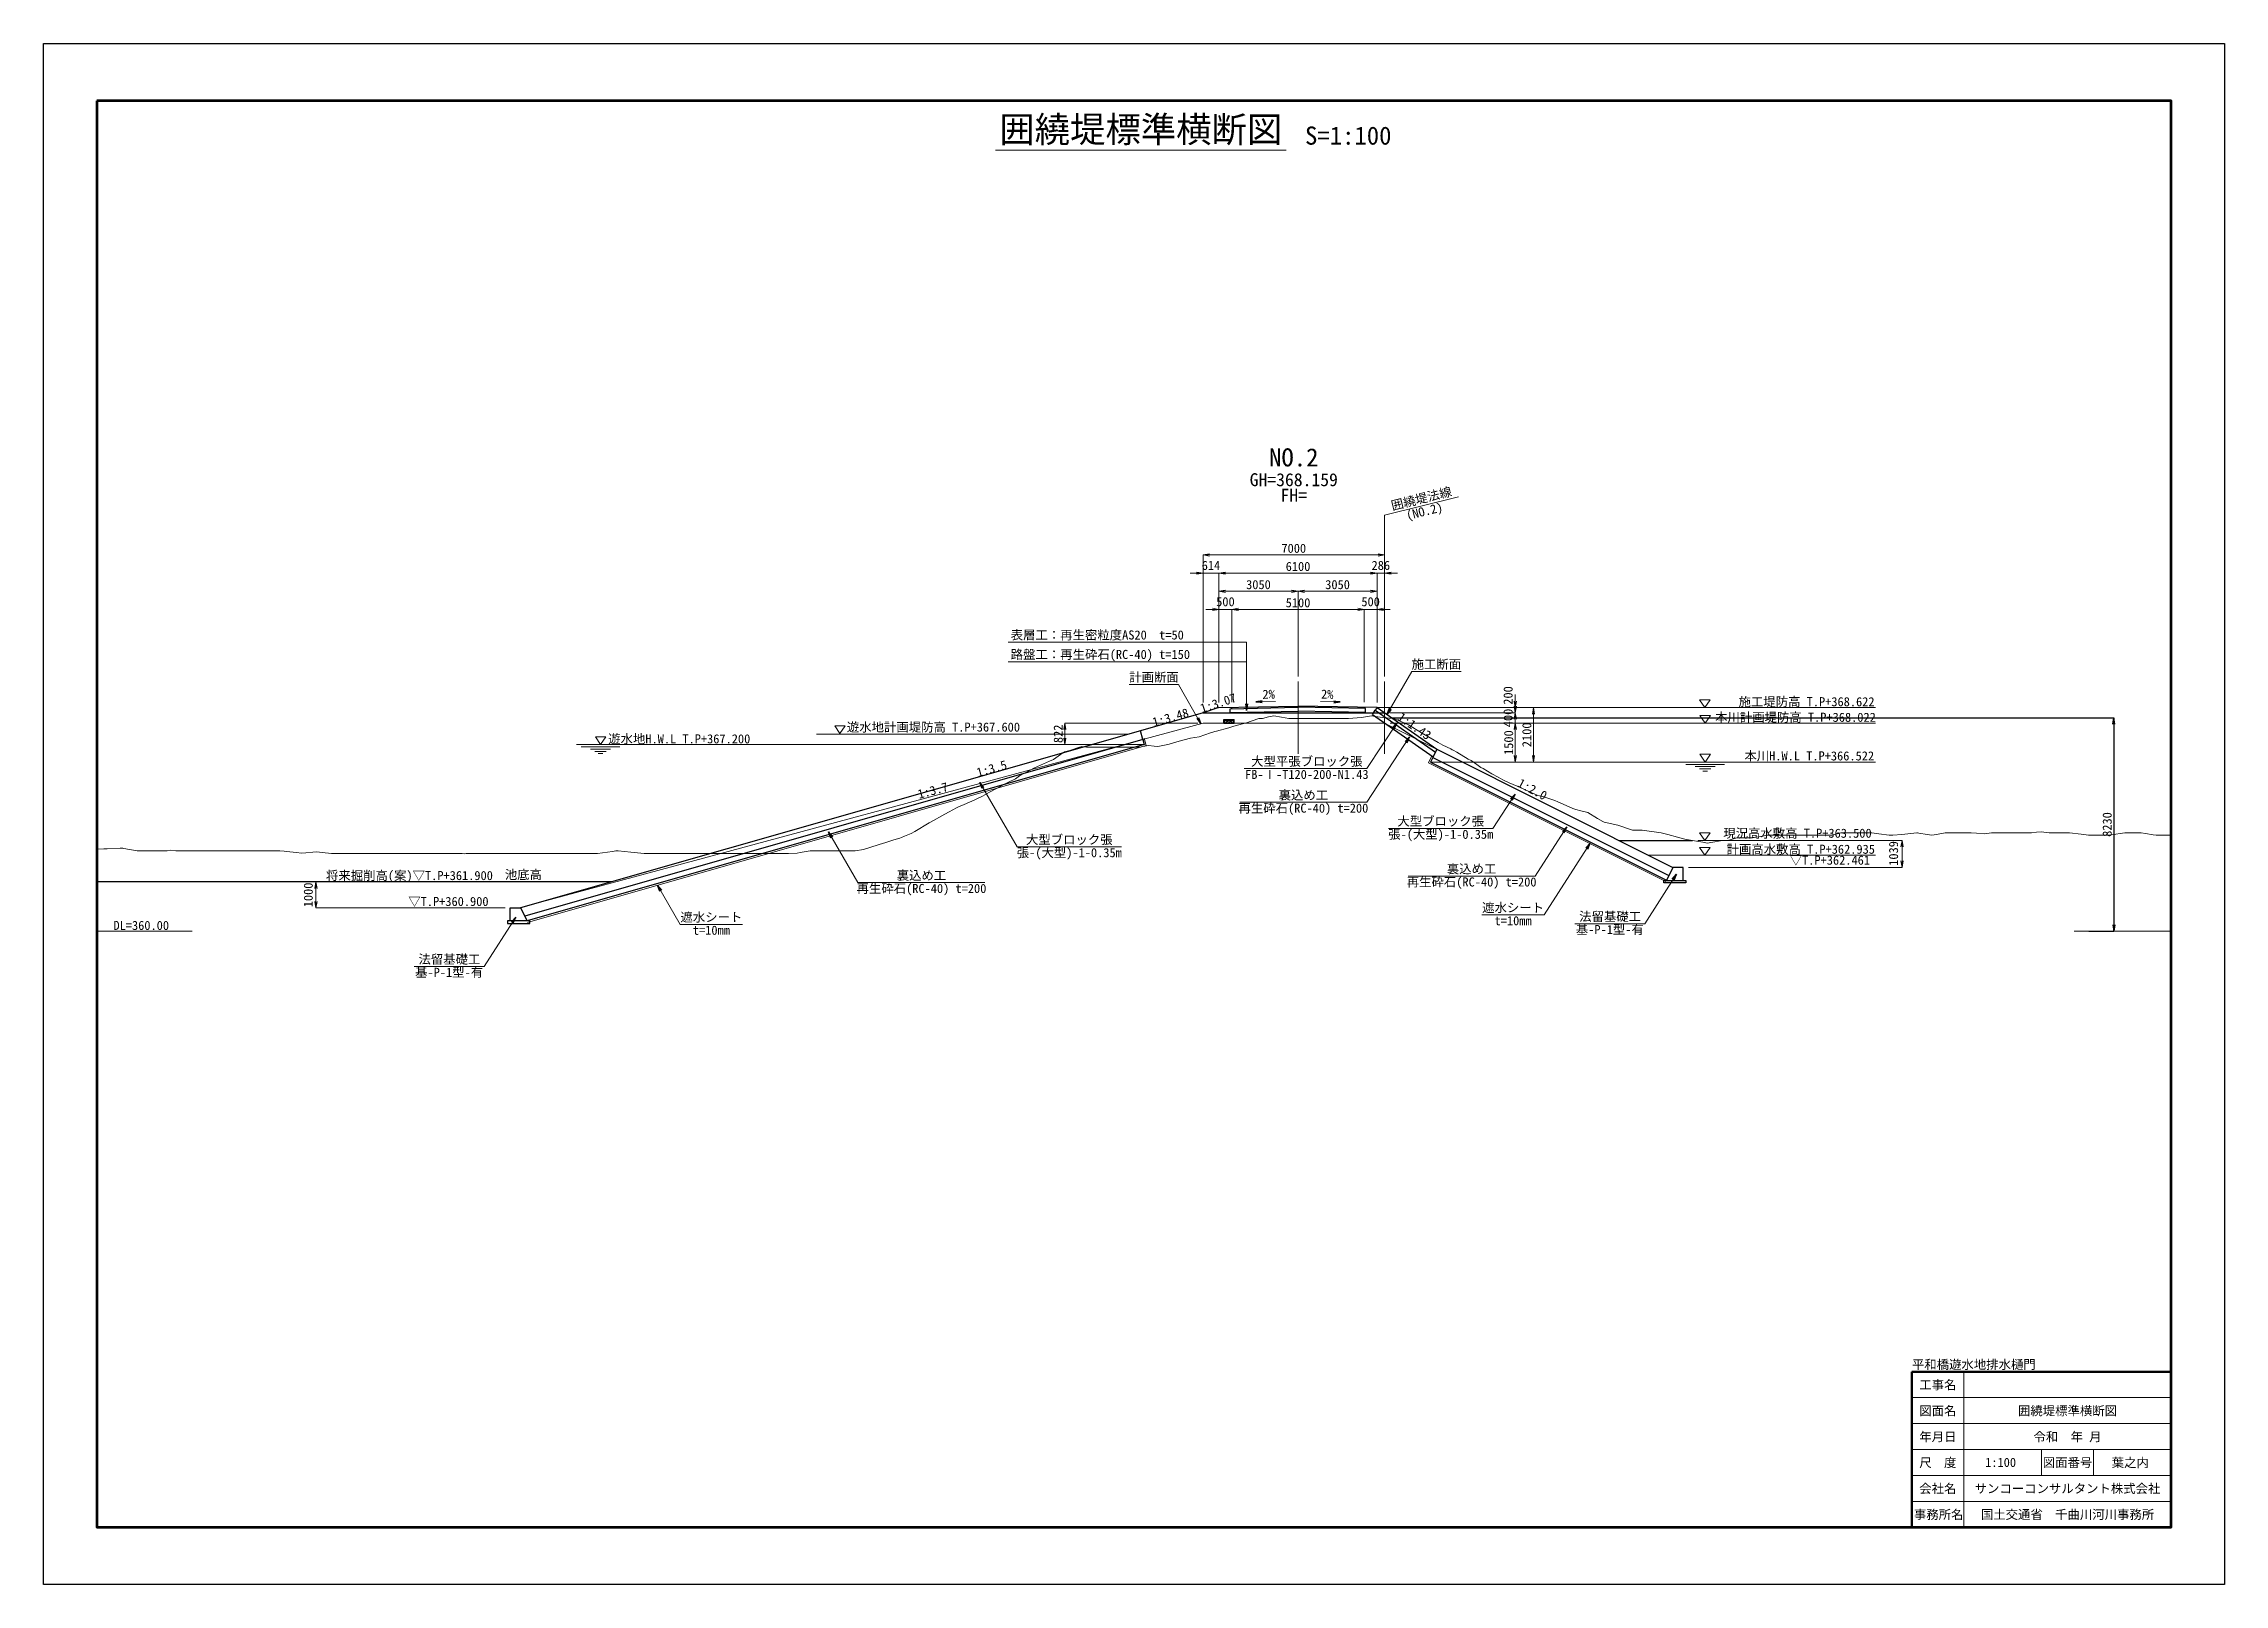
# Paper-space layout '囲繞堤標準横断図' of a CAD drawing. Header units: millimetres. Extents: x -22 to 399, y -51 to 246.
# The model-space entities are those that its viewports show. They can reach past a viewport. Long polylines and large blocks are cut down to what shows.
import ezdxf
from ezdxf.enums import TextEntityAlignment as Align

# ---------------------------------------------------------------- set-up
doc = ezdxf.new("R2010")
doc.units = ezdxf.units.MM
doc.header["$LTSCALE"] = 100
doc.header["$PDSIZE"] = 300
doc.linetypes.add('SXF_一点短鎖線', pattern=[9.25, 6, -1.5, 0.25, -1.5])
doc.linetypes.add('SXF_跳び破線', pattern=[12, 6, -6])
doc.layers.get('Defpoints').update_dxf_attribs({"color": 153})
for name, color, linetype, lineweight in [('D-BGD', 7, 'Continuous', 13), ('D-BMK', 2, 'SXF_一点短鎖線', 13), ('D-BYP-STR1', 2, 'Continuous', 13), ('D-BYP-STR2', 6, 'Continuous', 25), ('D-BYP-STR3', 3, 'Continuous', 25), ('D-BYP-STR4', 6, 'Continuous', 25), ('D-BYP-STR6', 2, 'SXF_一点短鎖線', 13), ('D-STR-DIM', 7, 'Continuous', 13), ('D-STR-HTXT', 7, 'Continuous', 13), ('D-STR-TXT', 7, 'Continuous', 13), ('D-TTL', 2, 'Continuous', 140), ('D-TTL-FRAM', 2, 'Continuous', 50), ('D-TTL-LINE', 7, 'Continuous', 13), ('D-TTL-TXT', 7, 'Continuous', 13)]:
    doc.layers.add(name, color=color, linetype=linetype, lineweight=lineweight)
doc.layers.add('D-WORK', color=151, linetype='Continuous', lineweight=18, plot=False)
doc.styles.add('MS ゴシック', font='MS Gothic.ttf')
doc.styles.add('ＭＳ ゴシック', font='MS Gothic.ttf')
doc.dimstyles.new('DIM-100-F', dxfattribs={"dimscale": 100, "dimtxt": 3.5, "dimasz": 2.5, "dimexe": 0, "dimexo": 2, "dimgap": 0.8, "dimtad": 1, "dimdec": 0, "dimzin": 0, "dimdsep": 46, "dimtxsty": 'MS ゴシック', "dimblk": 'OPEN', "dimcen": 0.1, "dimaunit": 1, "dimadec": 4, "dimazin": 0, "dimtfac": 1, "dimtdec": 0, "dimtmove": 2, "dimatfit": 3, "dimldrblk": 'OPEN', "dimfxl": 1, "dimtolj": 1, "dimtzin": 0, "dimlwd": -1, "dimlwe": -1, "dimarcsym": 2})

psp = doc.layouts.new('囲繞堤標準横断図')

msp = doc.modelspace()

# ---------------------------------------------------------------- texts
at = {"layer": 'D-STR-TXT', "style": 'ＭＳ ゴシック'}
for s, height, rotation, p in [('囲繞堤法線', 350, 13.855812, (53198.9, 41592)), ('1:3.7', 348.79, 15.124, (34364.6, 30339.5))]:
    msp.add_text(s, height=height, rotation=rotation, dxfattribs=at).set_placement(p, align=Align.BOTTOM_CENTER)
msp.add_text('(NO.2)', height=350, rotation=13.855812, dxfattribs=at).set_placement((53210.9, 41543.5), align=Align.TOP_CENTER)
for s, p in [('表層工：再生密粒度AS20  t=50', (37294.5, 36322.4)), ('路盤工：再生砕石(RC-40) t=150', (37294.5, 35572.4))]:
    msp.add_text(s, height=350, dxfattribs=at).set_placement(p, align=Align.BOTTOM_LEFT)
at = {"layer": 'D-STR-TXT'}
for s, style, p in [('施工断面', 'MS ゴシック', (53710.5, 35194.3)), ('計画断面', 'MS ゴシック', (42819.1, 34694.6)), ('大型平張ブロック張', 'MS ゴシック', (48715, 31451.4)), ('裏込め工', 'ＭＳ ゴシック', (48582.4, 30151.4)), ('大型ブロック張', 'MS ゴシック', (53877.5, 29143.9)), ('大型ブロック張', 'MS ゴシック', (39554.5, 28434.5)), ('裏込め工', 'ＭＳ ゴシック', (55069.5, 27305.1)), ('▽T.P+362.461', 'ＭＳ ゴシック', (68885.2, 27640.5)), ('裏込め工', 'ＭＳ ゴシック', (33853.3, 27053.8)), ('遮水シート', 'MS ゴシック', (56669.2, 25811.3)), ('遮水シート', 'MS ゴシック', (25751.6, 25444)), ('法留基礎工', 'ＭＳ ゴシック', (60411.9, 25470.2)), ('法留基礎工', 'ＭＳ ゴシック', (15649, 23821.2))]:
    msp.add_text(s, height=350, dxfattribs=dict(at, style=style)).set_placement(p, align=Align.BOTTOM_CENTER)
at = {"layer": 'D-STR-TXT', "color": 7, "style": 'ＭＳ ゴシック'}
for rotation, p in [(1.145763, (47244.4, 34143.7)), (358.854237, (49498, 34143.8))]:
    msp.add_text('2%', height=350, rotation=rotation, dxfattribs=at).set_placement(p, align=Align.CENTER)
at = {"layer": 'D-STR-TXT', "style": 'ＭＳ ゴシック'}
for s, rotation, p in [('1:3.48', 16.010878, (42817.8, 33058.6)), ('1:3.07', 18.052225, (44671.9, 33591.7)), ('1:1.43', 325.069377, (52182.4, 33354.8)), ('1:3.5', 15.945396, (36037.6, 31120.7)), ('1:2.0', 332, (56808.7, 30778.9))]:
    msp.add_text(s, height=350, rotation=rotation, dxfattribs=at).set_placement(p)
at = {"layer": 'D-STR-TXT', "ltscale": 0.01, "style": 'ＭＳ ゴシック'}
for s, p in [('本川計画堤防高 T.P+368.022', (64458.1, 33254.3)), ('施工堤防高 T.P+368.622', (65364.9, 33854.3)), ('遊水地H.W.L T.P+367.200', (21772.1, 32423)), ('遊水地計画堤防高 T.P+367.600', (30976.9, 32876.8)), ('本川H.W.L T.P+366.522', (65588.9, 31765.1)), ('計画高水敷高 T.P+362.935', (64902.8, 28167.3))]:
    msp.add_text(s, height=350, dxfattribs=at).set_placement(p)
at = {"layer": 'D-STR-TXT'}
for s, style, p in [('FB-Ⅰ-T120-200-N1.43', 'ＭＳ ゴシック', (48715, 31401.4)), ('再生砕石(RC-40) t=200', 'ＭＳ ゴシック', (48582.4, 30101.4)), ('張-(大型)-1-0.35m', 'ＭＳ ゴシック', (53877.5, 29093.9)), ('張-(大型)-1-0.35m', 'ＭＳ ゴシック', (39554.5, 28384.5)), ('再生砕石(RC-40) t=200', 'ＭＳ ゴシック', (33853.3, 27003.8)), ('再生砕石(RC-40) t=200', 'ＭＳ ゴシック', (55069.5, 27255.1)), ('t=10mm', 'MS ゴシック', (25751.6, 25394)), ('t=10mm', 'MS ゴシック', (56669.2, 25761.3)), ('基-P-1型-有', 'ＭＳ ゴシック', (60399.5, 25420.2)), ('基-P-1型-有', 'ＭＳ ゴシック', (15636.6, 23771.2))]:
    msp.add_text(s, height=350, dxfattribs=dict(at, style=style)).set_placement(p, align=Align.TOP_CENTER)
at = {"layer": 'D-STR-TXT', "ltscale": 0.01, "style": 'ＭＳ ゴシック'}
msp.add_text('現況高水敷高 T.P+363.500', height=350, dxfattribs=at).set_placement((67635.6, 28679.9), align=Align.BOTTOM_CENTER)
at = {"layer": 'D-STR-TXT', "style": 'MS ゴシック'}
for s, p in [('将来掘削高(案)▽T.P+361.900', (10888.6, 27153.1)), ('▽T.P+360.900', (14062.1, 26153.1))]:
    msp.add_text(s, height=350, dxfattribs=at).set_placement(p)
at = {"layer": 'D-STR-TXT', "color": 7, "style": 'ＭＳ ゴシック'}
msp.add_text('DL=360.00', height=350, dxfattribs=at).set_placement((2693.3, 25229.9))
at = {"layer": 'D-TTL-TXT', "style": 'MS ゴシック'}
for s, height, p in [('囲繞堤標準横断図', 1000, (42312.3, 55294.1)), ('S=1:100', 700, (50312.3, 55294.1))]:
    msp.add_text(s, height=height, dxfattribs=at).set_placement(p, align=Align.BOTTOM_CENTER)
msp.add_text('平和橋遊水地排水樋門', height=350, dxfattribs=at).set_placement((72050, 8200), align=Align.BOTTOM_LEFT)
for s, p in [('工事名', (73050, 7700)), ('図面名', (73050, 6700)), ('囲繞堤標準横断図', (78050, 6700)), ('年月日', (73050, 5700)), ('令和  年 月', (78050, 5700)), ('尺\u3000度', (73050, 4700)), ('1:100', (75469.8, 4700)), ('図面番号', (78050, 4700)), ('葉之内', (80469.8, 4700)), ('会社名', (73050, 3700)), ('サンコーコンサルタント株式会社', (78050, 3700)), ('事務所名', (73082.1, 2700)), ('国土交通省\u3000千曲川河川事務所', (78050, 2700))]:
    msp.add_text(s, height=350, dxfattribs=at).set_placement(p, align=Align.MIDDLE)
at = {"layer": 'D-WORK', "style": 'ＭＳ ゴシック'}
msp.add_text('池底高', height=350, dxfattribs=at).set_placement((18502.4, 27084.8), align=Align.BOTTOM_CENTER)
at = {"layer": 'Defpoints', "style": 'ＭＳ ゴシック'}
for s, height, p in [('NO.2', 700, (48211.1, 42888.8)), ('GH=368.159', 500, (48211.1, 42188.8)), ('FH=', 500, (48211.1, 41588.8))]:
    msp.add_text(s, height=height, dxfattribs=at).set_placement(p, align=Align.BOTTOM_CENTER)

# ---------------------------------------------------------------- blocks, each defined once
blk = doc.blocks.new('_Open')
at = {"color": 0, "linetype": 'ByBlock', "lineweight": -2}
for p, q in [((-1, 0.17), (0, 0)), ((-1, -0.17), (0, 0)), ((0, 0), (-1, 0))]:
    blk.add_line(p, q, dxfattribs=at)
blk = doc.blocks.new('*D17')
at = {"layer": 'D-STR-DIM', "color": 0, "ltscale": 0.2, "transparency": 16777216}
for p, q in [((44711, 34002), (44711, 39687)), ((44961, 39687), (51461, 39687)), ((51711, 35002), (51711, 39687))]:
    blk.add_line(p, q, dxfattribs=at)
at = {"layer": 'Defpoints', "color": 0, "ltscale": 0.2, "transparency": 16777216}
for p in [(51711, 39687), (51711, 34802), (44711, 33802)]:
    blk.add_point(p, dxfattribs=at)
at = {"layer": 'D-STR-DIM', "color": 0, "ltscale": 0.2, "transparency": 16777216, "xscale": 250, "yscale": 250, "zscale": 250, "rotation": 180}
blk.add_blockref('_Open', (44711, 39687), dxfattribs=at)
at = {"layer": 'D-STR-DIM', "color": 0, "ltscale": 0.2, "transparency": 16777216, "xscale": 250, "yscale": 250, "zscale": 250}
blk.add_blockref('_Open', (51711, 39687), dxfattribs=at)
at = {"layer": 'D-STR-DIM', "color": 0, "ltscale": 0.2, "transparency": 16777216, "insert": (48211, 39942), "char_height": 350, "attachment_point": 5, "style": 'MS ゴシック'}
blk.add_mtext('\\A1;7000', dxfattribs=at)
blk = doc.blocks.new('*D1')
at = {"layer": 'D-STR-DIM', "color": 0, "ltscale": 0.2, "transparency": 16777216}
for p, q in [((45075, 37587), (44825, 37587)), ((45325, 34002), (45325, 37587)), ((45325, 37587), (45825, 37587)), ((45825, 34010), (45825, 37587)), ((46075, 37587), (46325, 37587))]:
    blk.add_line(p, q, dxfattribs=at)
at = {"layer": 'Defpoints', "color": 0, "ltscale": 0.2, "transparency": 16777216}
for p in [(45825, 37587), (45325, 33802), (45825, 33810)]:
    blk.add_point(p, dxfattribs=at)
at = {"layer": 'D-STR-DIM', "color": 0, "ltscale": 0.2, "transparency": 16777216, "xscale": 250, "yscale": 250, "zscale": 250}
blk.add_blockref('_Open', (45325, 37587), dxfattribs=at)
at = {"layer": 'D-STR-DIM', "color": 0, "ltscale": 0.2, "transparency": 16777216, "xscale": 250, "yscale": 250, "zscale": 250, "rotation": 180}
blk.add_blockref('_Open', (45825, 37587), dxfattribs=at)
at = {"layer": 'D-STR-DIM', "color": 0, "ltscale": 0.2, "transparency": 16777216, "insert": (45575, 37882), "char_height": 350, "attachment_point": 5, "style": 'MS ゴシック'}
blk.add_mtext('\\A1;500', dxfattribs=at)
blk = doc.blocks.new('*D2')
at = {"layer": 'D-STR-DIM', "color": 0, "ltscale": 0.2, "transparency": 16777216}
for p, q in [((45825, 34010), (45825, 37587)), ((46075, 37587), (50675, 37587)), ((50925, 34012), (50925, 37587))]:
    blk.add_line(p, q, dxfattribs=at)
at = {"layer": 'Defpoints', "color": 0, "ltscale": 0.2, "transparency": 16777216}
for p in [(50925, 37587), (45825, 33810), (50925, 33812)]:
    blk.add_point(p, dxfattribs=at)
at = {"layer": 'D-STR-DIM', "color": 0, "ltscale": 0.2, "transparency": 16777216, "xscale": 250, "yscale": 250, "zscale": 250, "rotation": 180}
blk.add_blockref('_Open', (45825, 37587), dxfattribs=at)
at = {"layer": 'D-STR-DIM', "color": 0, "ltscale": 0.2, "transparency": 16777216, "xscale": 250, "yscale": 250, "zscale": 250}
blk.add_blockref('_Open', (50925, 37587), dxfattribs=at)
at = {"layer": 'D-STR-DIM', "color": 0, "ltscale": 0.2, "transparency": 16777216, "insert": (48375, 37842), "char_height": 350, "attachment_point": 5, "style": 'MS ゴシック'}
blk.add_mtext('\\A1;5100', dxfattribs=at)
blk = doc.blocks.new('*D3')
at = {"layer": 'D-STR-DIM', "color": 0, "ltscale": 0.2, "transparency": 16777216}
for p, q in [((50675, 37587), (50425, 37587)), ((50925, 34012), (50925, 37587)), ((50925, 37587), (51425, 37587)), ((51425, 34002), (51425, 37587)), ((51675, 37587), (51925, 37587))]:
    blk.add_line(p, q, dxfattribs=at)
at = {"layer": 'Defpoints', "color": 0, "ltscale": 0.2, "transparency": 16777216}
for p in [(51425, 37587), (50925, 33812), (51425, 33802)]:
    blk.add_point(p, dxfattribs=at)
at = {"layer": 'D-STR-DIM', "color": 0, "ltscale": 0.2, "transparency": 16777216, "xscale": 250, "yscale": 250, "zscale": 250}
blk.add_blockref('_Open', (50925, 37587), dxfattribs=at)
at = {"layer": 'D-STR-DIM', "color": 0, "ltscale": 0.2, "transparency": 16777216, "xscale": 250, "yscale": 250, "zscale": 250, "rotation": 180}
blk.add_blockref('_Open', (51425, 37587), dxfattribs=at)
at = {"layer": 'D-STR-DIM', "color": 0, "ltscale": 0.2, "transparency": 16777216, "insert": (51175, 37882), "char_height": 350, "attachment_point": 5, "style": 'MS ゴシック'}
blk.add_mtext('\\A1;500', dxfattribs=at)
blk = doc.blocks.new('*D4')
at = {"layer": 'D-STR-DIM', "color": 0, "ltscale": 0.2, "transparency": 16777216}
for p, q in [((45325, 34002), (45325, 38287)), ((45575, 38287), (48125, 38287)), ((48375, 35002), (48375, 38287))]:
    blk.add_line(p, q, dxfattribs=at)
at = {"layer": 'Defpoints', "color": 0, "ltscale": 0.2, "transparency": 16777216}
for p in [(48375, 38287), (48375, 34802), (45325, 33802)]:
    blk.add_point(p, dxfattribs=at)
at = {"layer": 'D-STR-DIM', "color": 0, "ltscale": 0.2, "transparency": 16777216, "xscale": 250, "yscale": 250, "zscale": 250, "rotation": 180}
blk.add_blockref('_Open', (45325, 38287), dxfattribs=at)
at = {"layer": 'D-STR-DIM', "color": 0, "ltscale": 0.2, "transparency": 16777216, "xscale": 250, "yscale": 250, "zscale": 250}
blk.add_blockref('_Open', (48375, 38287), dxfattribs=at)
at = {"layer": 'D-STR-DIM', "color": 0, "ltscale": 0.2, "transparency": 16777216, "insert": (46850, 38542), "char_height": 350, "attachment_point": 5, "style": 'MS ゴシック'}
blk.add_mtext('\\A1;3050', dxfattribs=at)
blk = doc.blocks.new('*D5')
at = {"layer": 'D-STR-DIM', "color": 0, "ltscale": 0.2, "transparency": 16777216}
for p, q in [((48375, 35002), (48375, 38287)), ((48625, 38287), (51175, 38287)), ((51425, 34002), (51425, 38287))]:
    blk.add_line(p, q, dxfattribs=at)
at = {"layer": 'Defpoints', "color": 0, "ltscale": 0.2, "transparency": 16777216}
for p in [(51425, 38287), (48375, 34802), (51425, 33802)]:
    blk.add_point(p, dxfattribs=at)
at = {"layer": 'D-STR-DIM', "color": 0, "ltscale": 0.2, "transparency": 16777216, "xscale": 250, "yscale": 250, "zscale": 250, "rotation": 180}
blk.add_blockref('_Open', (48375, 38287), dxfattribs=at)
at = {"layer": 'D-STR-DIM', "color": 0, "ltscale": 0.2, "transparency": 16777216, "xscale": 250, "yscale": 250, "zscale": 250}
blk.add_blockref('_Open', (51425, 38287), dxfattribs=at)
at = {"layer": 'D-STR-DIM', "color": 0, "ltscale": 0.2, "transparency": 16777216, "insert": (49900, 38542), "char_height": 350, "attachment_point": 5, "style": 'MS ゴシック'}
blk.add_mtext('\\A1;3050', dxfattribs=at)
blk = doc.blocks.new('*D6')
at = {"layer": 'D-STR-DIM', "color": 0, "ltscale": 1500, "transparency": 16777216}
for p, q in [((44461, 38987), (44211, 38987)), ((44711, 34002), (44711, 38987)), ((44711, 38987), (45325, 38987)), ((45325, 34002), (45325, 38987)), ((45575, 38987), (45825, 38987))]:
    blk.add_line(p, q, dxfattribs=at)
at = {"layer": 'Defpoints', "color": 0, "ltscale": 1500, "transparency": 16777216}
for p in [(45325, 38987), (44711, 33802), (45325, 33802)]:
    blk.add_point(p, dxfattribs=at)
at = {"layer": 'D-STR-DIM', "color": 0, "ltscale": 1500, "transparency": 16777216, "xscale": 250, "yscale": 250, "zscale": 250}
blk.add_blockref('_Open', (44711, 38987), dxfattribs=at)
at = {"layer": 'D-STR-DIM', "color": 0, "ltscale": 1500, "transparency": 16777216, "xscale": 250, "yscale": 250, "zscale": 250, "rotation": 180}
blk.add_blockref('_Open', (45325, 38987), dxfattribs=at)
at = {"layer": 'D-STR-DIM', "color": 0, "ltscale": 1500, "transparency": 16777216, "insert": (45018, 39282), "char_height": 350, "attachment_point": 5, "style": 'MS ゴシック'}
blk.add_mtext('\\A1;614', dxfattribs=at)
blk = doc.blocks.new('*D7')
at = {"layer": 'D-STR-DIM', "color": 0, "ltscale": 1500, "transparency": 16777216}
for p, q in [((51175, 38987), (50925, 38987)), ((51425, 34002), (51425, 38987)), ((51425, 38987), (51711, 38987)), ((51711, 35002), (51711, 38987)), ((51961, 38987), (52211, 38987))]:
    blk.add_line(p, q, dxfattribs=at)
at = {"layer": 'Defpoints', "color": 0, "ltscale": 1500, "transparency": 16777216}
for p in [(51711, 38987), (51711, 34802), (51425, 33802)]:
    blk.add_point(p, dxfattribs=at)
at = {"layer": 'D-STR-DIM', "color": 0, "ltscale": 1500, "transparency": 16777216, "xscale": 250, "yscale": 250, "zscale": 250}
blk.add_blockref('_Open', (51425, 38987), dxfattribs=at)
at = {"layer": 'D-STR-DIM', "color": 0, "ltscale": 1500, "transparency": 16777216, "xscale": 250, "yscale": 250, "zscale": 250, "rotation": 180}
blk.add_blockref('_Open', (51711, 38987), dxfattribs=at)
at = {"layer": 'D-STR-DIM', "color": 0, "ltscale": 1500, "transparency": 16777216, "insert": (51568, 39282), "char_height": 350, "attachment_point": 5, "style": 'MS ゴシック'}
blk.add_mtext('\\A1;286', dxfattribs=at)
blk = doc.blocks.new('*D8')
at = {"layer": 'D-STR-DIM', "color": 0, "ltscale": 1500, "transparency": 16777216}
for p, q in [((45325, 34002), (45325, 38987)), ((45575, 38987), (51175, 38987)), ((51425, 34002), (51425, 38987))]:
    blk.add_line(p, q, dxfattribs=at)
at = {"layer": 'Defpoints', "color": 0, "ltscale": 1500, "transparency": 16777216}
for p in [(51425, 38987), (45325, 33802), (51425, 33802)]:
    blk.add_point(p, dxfattribs=at)
at = {"layer": 'D-STR-DIM', "color": 0, "ltscale": 1500, "transparency": 16777216, "xscale": 250, "yscale": 250, "zscale": 250, "rotation": 180}
blk.add_blockref('_Open', (45325, 38987), dxfattribs=at)
at = {"layer": 'D-STR-DIM', "color": 0, "ltscale": 1500, "transparency": 16777216, "xscale": 250, "yscale": 250, "zscale": 250}
blk.add_blockref('_Open', (51425, 38987), dxfattribs=at)
at = {"layer": 'D-STR-DIM', "color": 0, "ltscale": 1500, "transparency": 16777216, "insert": (48375, 39242), "char_height": 350, "attachment_point": 5, "style": 'MS ゴシック'}
blk.add_mtext('\\A1;6100', dxfattribs=at)
blk = doc.blocks.new('*D9')
at = {"layer": 'D-STR-DIM', "color": 0, "ltscale": 0.01, "transparency": 16777216}
for p, q in [((51636, 33802), (56754, 33802)), ((56754, 34052), (56754, 34302)), ((56754, 33802), (56754, 33602)), ((51911, 33602), (56754, 33602)), ((56754, 33352), (56754, 33102))]:
    blk.add_line(p, q, dxfattribs=at)
at = {"layer": 'Defpoints', "color": 0, "ltscale": 0.01, "transparency": 16777216}
for p in [(51436, 33802), (51711, 33602), (56754, 33602)]:
    blk.add_point(p, dxfattribs=at)
at = {"layer": 'D-STR-DIM', "color": 0, "ltscale": 0.01, "transparency": 16777216, "xscale": 250, "yscale": 250, "zscale": 250}
for p, rotation in [((56754, 33802), 270), ((56754, 33602), 90)]:
    blk.add_blockref('_Open', p, dxfattribs=dict(at, rotation=rotation))
at = {"layer": 'D-STR-DIM', "color": 0, "ltscale": 0.01, "transparency": 16777216, "insert": (56477, 34270), "char_height": 350, "attachment_point": 5, "rotation": 90, "style": 'MS ゴシック'}
blk.add_mtext('\\A1;200', dxfattribs=at)
blk = doc.blocks.new('*D10')
at = {"layer": 'D-STR-DIM', "color": 0, "ltscale": 0.01, "transparency": 16777216}
for p, q in [((56754, 33852), (56754, 34102)), ((51911, 33602), (56754, 33602)), ((51923, 33202), (56754, 33202)), ((56754, 33602), (56754, 33202)), ((56754, 32952), (56754, 32702))]:
    blk.add_line(p, q, dxfattribs=at)
at = {"layer": 'Defpoints', "color": 0, "ltscale": 0.01, "transparency": 16777216}
for p in [(51711, 33602), (51723, 33202), (56754, 33202)]:
    blk.add_point(p, dxfattribs=at)
at = {"layer": 'D-STR-DIM', "color": 0, "ltscale": 0.01, "transparency": 16777216, "xscale": 250, "yscale": 250, "zscale": 250}
for p, rotation in [((56754, 33602), 270), ((56754, 33202), 90)]:
    blk.add_blockref('_Open', p, dxfattribs=dict(at, rotation=rotation))
at = {"layer": 'D-STR-DIM', "color": 0, "ltscale": 0.01, "transparency": 16777216, "insert": (56478, 33402), "char_height": 350, "attachment_point": 5, "rotation": 90, "style": 'MS ゴシック'}
blk.add_mtext('\\A1;400', dxfattribs=at)
blk = doc.blocks.new('*D11')
at = {"layer": 'D-STR-DIM', "color": 0, "ltscale": 0.01, "transparency": 16777216}
for p, q in [((51636, 33802), (57454, 33802)), ((57454, 31952), (57454, 33552)), ((55770, 31702), (57454, 31702))]:
    blk.add_line(p, q, dxfattribs=at)
at = {"layer": 'Defpoints', "color": 0, "ltscale": 0.01, "transparency": 16777216}
for p in [(51436, 33802), (57454, 33802), (55570, 31702)]:
    blk.add_point(p, dxfattribs=at)
at = {"layer": 'D-STR-DIM', "color": 0, "ltscale": 0.01, "transparency": 16777216, "xscale": 250, "yscale": 250, "zscale": 250}
for p, rotation in [((57454, 33802), 90), ((57454, 31702), 270)]:
    blk.add_blockref('_Open', p, dxfattribs=dict(at, rotation=rotation))
at = {"layer": 'D-STR-DIM', "color": 0, "ltscale": 0.01, "transparency": 16777216, "insert": (57199, 32752), "char_height": 350, "attachment_point": 5, "rotation": 90, "style": 'MS ゴシック'}
blk.add_mtext('\\A1;2100', dxfattribs=at)
blk = doc.blocks.new('*D12')
at = {"layer": 'D-STR-DIM', "color": 0, "ltscale": 0.01, "transparency": 16777216}
for p, q in [((55770, 33202), (56754, 33202)), ((56754, 32952), (56754, 31952)), ((55770, 31702), (56754, 31702))]:
    blk.add_line(p, q, dxfattribs=at)
at = {"layer": 'Defpoints', "color": 0, "ltscale": 0.01, "transparency": 16777216}
for p in [(55570, 33202), (55570, 31702), (56754, 31702)]:
    blk.add_point(p, dxfattribs=at)
at = {"layer": 'D-STR-DIM', "color": 0, "ltscale": 0.01, "transparency": 16777216, "xscale": 250, "yscale": 250, "zscale": 250}
for p, rotation in [((56754, 33202), 90), ((56754, 31702), 270)]:
    blk.add_blockref('_Open', p, dxfattribs=dict(at, rotation=rotation))
at = {"layer": 'D-STR-DIM', "color": 0, "ltscale": 0.01, "transparency": 16777216, "insert": (56499, 32452), "char_height": 350, "attachment_point": 5, "rotation": 90, "style": 'MS ゴシック'}
blk.add_mtext('\\A1;1500', dxfattribs=at)
blk = doc.blocks.new('*D13')
at = {"layer": 'D-STR-DIM', "color": 0, "ltscale": 0.01, "transparency": 16777216}
for p, q in [((44511, 33202), (39383, 33202)), ((39383, 32630), (39383, 32952)), ((40245, 32380), (39383, 32380))]:
    blk.add_line(p, q, dxfattribs=at)
at = {"layer": 'Defpoints', "color": 0, "ltscale": 0.01, "transparency": 16777216}
for p in [(39383, 33202), (44711, 33202), (40445, 32380)]:
    blk.add_point(p, dxfattribs=at)
at = {"layer": 'D-STR-DIM', "color": 0, "ltscale": 0.01, "transparency": 16777216, "xscale": 250, "yscale": 250, "zscale": 250}
for p, rotation in [((39383, 33202), 90), ((39383, 32380), 270)]:
    blk.add_blockref('_Open', p, dxfattribs=dict(at, rotation=rotation))
at = {"layer": 'D-STR-DIM', "color": 0, "ltscale": 0.01, "transparency": 16777216, "insert": (39128, 32791), "char_height": 350, "attachment_point": 5, "rotation": 90, "style": 'MS ゴシック'}
blk.add_mtext('\\A1;822', dxfattribs=at)
blk = doc.blocks.new('*D14')
at = {"layer": 'D-STR-DIM', "color": 0, "transparency": 16777216}
for p, q in [((63787, 28680), (71668, 28680)), ((71668, 28430), (71668, 27891)), ((63434, 27641), (71668, 27641))]:
    blk.add_line(p, q, dxfattribs=at)
at = {"layer": 'Defpoints', "color": 0, "transparency": 16777216}
for p in [(63587, 28680), (63234, 27641), (71668, 27641)]:
    blk.add_point(p, dxfattribs=at)
at = {"layer": 'D-STR-DIM', "color": 0, "transparency": 16777216, "xscale": 250, "yscale": 250, "zscale": 250}
for p, rotation in [((71668, 28680), 90), ((71668, 27641), 270)]:
    blk.add_blockref('_Open', p, dxfattribs=dict(at, rotation=rotation))
at = {"layer": 'D-STR-DIM', "color": 0, "transparency": 16777216, "insert": (71342, 28180), "char_height": 350, "attachment_point": 5, "rotation": 90, "style": 'MS ゴシック'}
blk.add_mtext('\\A1;1039', dxfattribs=at)
blk = doc.blocks.new('*D15')
at = {"layer": 'D-STR-DIM', "color": 0, "ltscale": 0.01, "transparency": 16777216}
for p, q in [((17795, 27080), (10502, 27080)), ((10502, 26330), (10502, 26830)), ((17795, 26080), (10502, 26080))]:
    blk.add_line(p, q, dxfattribs=at)
at = {"layer": 'Defpoints', "color": 0, "ltscale": 0.01, "transparency": 16777216}
for p in [(10502, 27080), (17995, 27080), (17995, 26080)]:
    blk.add_point(p, dxfattribs=at)
at = {"layer": 'D-STR-DIM', "color": 0, "ltscale": 0.01, "transparency": 16777216, "xscale": 250, "yscale": 250, "zscale": 250}
for p, rotation in [((10502, 27080), 90), ((10502, 26080), 270)]:
    blk.add_blockref('_Open', p, dxfattribs=dict(at, rotation=rotation))
at = {"layer": 'D-STR-DIM', "color": 0, "ltscale": 0.01, "transparency": 16777216, "insert": (10207, 26580), "char_height": 350, "attachment_point": 5, "rotation": 90, "style": 'MS ゴシック'}
blk.add_mtext('\\A1;1000', dxfattribs=at)
blk = doc.blocks.new('*D16')
at = {"layer": 'Defpoints', "color": 0, "transparency": 16777216}
for p, q in [((51911, 33409), (79836, 33409)), ((79836, 33159), (79836, 25430)), ((78873, 25180), (79836, 25180))]:
    blk.add_line(p, q, dxfattribs=at)
at = {"layer": 'Defpoints', "color": 0, "linetype": 'Continuous', "transparency": 16777216}
for p in [(51711, 33409), (78673, 25180), (79836, 25180)]:
    blk.add_point(p, dxfattribs=at)
at = {"layer": 'Defpoints', "color": 0, "linetype": 'Continuous', "transparency": 16777216, "xscale": 250, "yscale": 250, "zscale": 250}
for p, rotation in [((79836, 33409), 90), ((79836, 25180), 270)]:
    blk.add_blockref('_Open', p, dxfattribs=dict(at, rotation=rotation))
at = {"layer": 'Defpoints', "color": 0, "linetype": 'Continuous', "lineweight": 13, "transparency": 16777216, "insert": (79581, 29295), "char_height": 350, "attachment_point": 5, "rotation": 90, "style": 'MS ゴシック'}
blk.add_mtext('\\A1;8230', dxfattribs=at)

# ---------------------------------------------------------------- dimensions: what is measured, and where the dimension line sits
at = {"layer": 'D-STR-DIM', "ltscale": 0.2}
for base, p1, p2, picture, middle in [((51711.1, 39686.7), (44711.1, 33801.9), (51711.1, 34801.9), '*D17', (48211.1, 39941.7)), ((48374.8, 38286.7), (45324.8, 33801.9), (48374.8, 34801.9), '*D4', (46849.8, 38541.7)), ((51424.8, 38286.7), (48374.8, 34801.9), (51424.8, 33801.9), '*D5', (49899.8, 38541.7)), ((45824.8, 37586.7), (45324.8, 33801.9), (45824.8, 33810.3), '*D1', (45574.8, 37881.7)), ((50924.8, 37586.7), (45824.8, 33810.3), (50924.8, 33811.9), '*D2', (48374.8, 37841.7)), ((51424.8, 37586.7), (50924.8, 33811.9), (51424.8, 33801.9), '*D3', (51174.8, 37881.7))]:
    dim = msp.add_linear_dim(base=base, p1=p1, p2=p2, dimstyle='DIM-100-F', dxfattribs=at)
    dim.commit()
    dim.dimension.update_dxf_attribs({"geometry": picture, "text_midpoint": middle})
at = {"layer": 'D-STR-DIM', "ltscale": 1500}
for base, p1, p2, picture, middle in [((45324.8, 38986.7), (44711.1, 33801.9), (45324.8, 33801.9), '*D6', (45018, 39281.7)), ((51424.8, 38986.7), (45324.8, 33801.9), (51424.8, 33801.9), '*D8', (48374.8, 39241.7)), ((51711.1, 38986.7), (51424.8, 33801.9), (51711.1, 34801.9), '*D7', (51568, 39281.7))]:
    dim = msp.add_linear_dim(base=base, p1=p1, p2=p2, dimstyle='DIM-100-F', dxfattribs=at)
    dim.commit()
    dim.dimension.update_dxf_attribs({"geometry": picture, "text_midpoint": middle})
at = {"layer": 'D-STR-DIM', "ltscale": 0.01}
for base, p1, p2, picture, middle in [((56754.3, 33601.9), (51436.3, 33801.6), (51711.1, 33601.9), '*D9', (56476.9, 34269.5)), ((56754.3, 33201.6), (51711.1, 33601.9), (51722.6, 33201.6), '*D10', (56478.4, 33401.6))]:
    dim = msp.add_linear_dim(base=base, p1=p1, p2=p2, angle=90, dimstyle='DIM-100-F', dxfattribs=at)
    dim.commit()
    dim.dimension.update_dxf_attribs({"geometry": picture, "text_midpoint": middle, "dimtype": 160})
for base, p1, p2, picture, middle in [((57454.3, 33801.6), (55570, 31701.6), (51436.3, 33801.6), '*D11', (57199.3, 32751.6)), ((39383.3, 33201.9), (40444.6, 32379.9), (44711.2, 33201.9), '*D13', (39128.3, 32790.9)), ((56754.3, 31701.6), (55570, 33201.6), (55570, 31701.6), '*D12', (56499.3, 32451.6)), ((10502.2, 27079.9), (17994.6, 26079.9), (17994.6, 27079.9), '*D15', (10207.2, 26579.9))]:
    dim = msp.add_linear_dim(base=base, p1=p1, p2=p2, angle=90, dimstyle='DIM-100-F', dxfattribs=at)
    dim.commit()
    dim.dimension.update_dxf_attribs({"geometry": picture, "text_midpoint": middle})
at = {"layer": 'D-STR-DIM'}
dim = msp.add_linear_dim(base=(71667.7, 27640.5), p1=(63587.3, 28679.9), p2=(63233.9, 27640.5), angle=90, dimstyle='DIM-100-F', dxfattribs=at)
dim.commit()
dim.dimension.update_dxf_attribs({"geometry": '*D14', "text_midpoint": (71342.3, 28179.9), "dimtype": 160})
at = {"layer": 'Defpoints', "linetype": 'Continuous', "lineweight": 13}
dim = msp.add_linear_dim(base=(79836.3, 25179.8), p1=(51711.1, 33409.5), p2=(78672.5, 25179.8), angle=90, dimstyle='DIM-100-F', dxfattribs=at)
dim.commit()
dim.dimension.update_dxf_attribs({"geometry": '*D16', "text_midpoint": (79581.3, 29294.6)})

# ---------------------------------------------------------------- linework, layer by layer
at = {"layer": 'D-BGD', "color": 7, "linetype": 'Continuous', "lineweight": 13}
msp.add_lwpolyline([(82050, 28878.5), (82042.9, 28879.8), (81621, 28879.8), (81466.2, 28879.8), (81351.7, 28899.6), (81058.2, 28950.5), (80889.5, 28979.8), (80325.7, 28979.8), (80312.7, 28979.8), (80264.6, 28971.4), (79736, 28899.2), (79593.3, 28879.8), (79345, 28879.8), (78860.9, 28879.8), (78582.6, 28917.8), (78128.5, 28979.8), (78005.9, 28979.8), (77762.3, 28979.8), (77429.2, 28979.8), (77338.4, 28979.8), (77029.8, 29010.5), (76852.4, 29004), (76656.4, 28979.8), (76275.7, 28979.8), (75931.2, 28979.8), (75699, 28979.8), (75331.8, 28979.8), (75198.8, 28979.8), (75122.3, 28979.8), (74832.5, 28929.5), (74545.6, 28958.1), (74328.5, 28979.8), (74100.1, 28979.8), (73968.9, 28979.8), (73733.9, 28979.8), (73392.1, 28979.8), (73325.2, 28968.1), (73001.5, 28912), (72815.4, 28879.8), (72635.3, 28911), (72321.9, 28965.3), (72269.1, 28974.5), (72238.7, 28971.5), (72126.3, 28960.3), (71662, 28914), (71318.5, 28879.8), (71170.4, 28879.8), (70769.9, 28934.4), (70508.6, 28979.8), (70315.2, 28979.8), (69931.8, 28979.8), (69705.6, 28979.8), (69355.1, 28979.8), (69311.9, 28972.3), (68973.1, 28879.8), (68778.4, 28879.8), (68606.9, 28879.8), (68308.6, 28879.8), (68201.7, 28879.8), (68057.1, 28879.8), (67625, 28879.8), (67508.3, 28879.8), (67305.3, 28879.8), (67142.1, 28879.8), (67048.3, 28879.8), (66700.7, 28879.8), (66471.5, 28879.8), (66302, 28850.4), (65894.8, 28779.8), (65677.2, 28779.8), (65318.1, 28779.8), (65298.7, 28776.4), (64944.8, 28679.8), (64741.4, 28679.8), (64295.4, 28602.4), (64164.7, 28579.8), (63988, 28610.4), (63587.9, 28679.8), (63292.1, 28731.1), (63011.2, 28807.7), (62631.6, 28911.4), (62434.5, 28965.2), (62381.3, 28979.8), (62288.7, 28992.4), (61648.9, 29079.8), (61285.4, 29079.8), (61282.7, 29080), (61279.3, 29081), (60704.4, 29266.6), (60184, 29389.5), (60127.6, 29410.6), (59918.8, 29524.6), (59550.9, 29752.6), (59451.6, 29779.8), (59278.8, 29826.9), (59085.4, 29879.8), (58974.2, 29910.1), (58719.2, 30024), (58397.5, 30167.6), (58275.5, 30222.1), (57820.8, 30379.8), (57620.5, 30414.5), (57244.1, 30582.6), (56828.1, 30768.3), (56521.9, 30905), (56268.9, 31017.9), (56090.6, 31115.3), (55849.7, 31246.9), (55513.9, 31455), (55423.3, 31495.5), (55265.6, 31608.9), (55057, 31759), (54937.2, 31812.5), (54493.3, 32087.7), (54360.5, 32160.2), (54324.6, 32179.8), (54262.2, 32213.8), (53958.4, 32349.5), (53783.8, 32451.3), (53226, 32776.5), (53207, 32784.9), (53136.9, 32828.4), (52630.3, 33142.4), (52493.6, 33203.5), (52255.6, 33309.7), (52053.6, 33379.8), (51711.1, 33409.5), (51625.1, 33416.9), (51202.8, 33479.8), (50820.2, 33422.8), (50323.5, 33379.8), (50296.3, 33379.8), (50249, 33379.8), (49747.1, 33379.8), (49245.7, 33379.8), (49170, 33379.8), (48831.4, 33379.8), (48593.3, 33379.8), (48242.4, 33379.8), (48016.6, 33379.8), (47732.8, 33429), (47439.9, 33479.8), (47239.1, 33444.9), (47000.4, 33379.8), (46863.2, 33379.8), (46354.9, 33203.5), (46286.4, 33184.8), (46235.8, 33171), (45901.7, 33079.8), (45709.7, 33027.3), (45232.4, 32897), (45169.3, 32879.8), (45133, 32869.8), (44998.6, 32833.1), (44556.3, 32679.8), (44229.1, 32623), (43979.6, 32554.9), (43704.4, 32479.8), (43402.8, 32397.4), (43225.8, 32349.1), (42972, 32305.1), (42826.1, 32319.6), (42605.8, 32341.6), (42249.4, 32279.8), (42239.6, 32279.8), (41672.7, 32279.8), (41507.2, 32279.8), (41219.2, 32279.8), (41096, 32279.8), (40929.4, 32279.8), (40519.3, 32279.8), (40408.5, 32279.8), (40215.9, 32279.8), (40042.3, 32297.1), (39942.5, 32279.8), (39573, 32151.6), (39365.8, 32095), (39212.6, 32000), (38943.7, 31806.6), (38789.1, 31737.6), (38216.6, 31482), (38212.4, 31480.1), (38211.3, 31479.6), (38209.3, 31478.7), (37635.7, 31165.4), (37478.8, 31052.6), (37206, 30930.7), (37059, 30850.5), (36746.4, 30679.8), (36482.2, 30535.5), (36202.6, 30382.8), (36014, 30298.6), (35905.5, 30250.1), (35503.9, 30070.8), (35281.5, 29971.6), (35199.3, 29934.9), (34915.3, 29779.8), (34752.1, 29690.6), (34196, 29386.9), (34175.4, 29375.6), (34147.5, 29360.4), (33598.7, 29020.2), (33450.5, 28954.1), (33192.7, 28839), (33084.3, 28790.6), (33021.9, 28771.3), (32791.1, 28699.7), (32445.2, 28592.5), (32388.1, 28569.9), (32189.4, 28513.2), (31619.4, 28336.6), (31291.8, 28279.8), (31253.2, 28279.8), (31186.1, 28279.8), (30715.1, 28279.8), (30520.8, 28279.8), (30182.8, 28279.8), (30154.6, 28279.8), (30138.4, 28279.8), (30078.3, 28279.8), (29561.6, 28279.8), (29179.5, 28213.5), (29055.9, 28192.1), (28721.9, 28179.8), (28323.5, 28179.8), (28176.1, 28179.8), (27831.5, 28179.8), (27591.1, 28179.8), (27254.8, 28179.8), (27172.8, 28179.8), (26858.6, 28179.8), (26678.1, 28179.8), (26492.4, 28179.8), (26169.5, 28179.8), (26126.2, 28179.8), (26101.3, 28179.8), (26009.1, 28179.8), (25524.6, 28179.8), (25393.8, 28179.8), (25166.2, 28179.8), (25027.6, 28179.8), (24947.9, 28179.8), (24652.8, 28179.8), (24371.2, 28179.8), (24295.2, 28179.8), (24162.9, 28179.8), (23794.5, 28179.8), (23562.7, 28179.8), (23217.7, 28179.8), (23159.6, 28179.8), (22641, 28231.4), (22156.3, 28279.8), (22097.9, 28279.8), (22064.3, 28275.2), (21940, 28258.2), (21365.5, 28179.8), (21153, 28179.8), (20999.2, 28179.8), (20910.9, 28179.8), (20583.6, 28179.8), (20334.2, 28179.8), (20266.8, 28179.8), (20149.7, 28179.8), (19757.4, 28179.8), (19534.4, 28179.8), (19180.7, 28179.8), (19168.2, 28179.8), (19146.3, 28179.8), (18604, 28179.8), (18143, 28179.8), (18069.5, 28172.4), (18027.3, 28179.8), (17870.8, 28179.8), (17450.6, 28179.8), (17139.7, 28179.8), (16873.9, 28179.8), (16604.7, 28179.8), (16297.1, 28179.8), (16238.5, 28169.6), (16136.4, 28179.8), (15720.4, 28179.8), (15506, 28179.8), (15143.7, 28179.8), (15139.8, 28179.8), (15133.1, 28179.8), (14407.4, 28179.8), (14129.8, 28179.8), (13990.3, 28179.8), (13675, 28179.8), (13413.6, 28179.8), (13308.8, 28179.8), (13126.5, 28179.8), (12576.3, 28179.8), (12260.1, 28179.8), (12123.2, 28179.8), (11843.9, 28179.8), (11683.4, 28179.8), (11119.9, 28179.8), (11106.7, 28181.1), (10745.3, 28217.1), (10530, 28238.6), (10379.1, 28227.4), (10116.5, 28208.1), (9953.3, 28196), (9732.5, 28218), (9376.5, 28253.5), (9280.4, 28263.1), (9113.2, 28279.8), (8799.8, 28279.8), (8548, 28279.8), (8223.1, 28279.8), (8181.8, 28279.8), (8109.9, 28279.8), (7646.4, 28279.8), (7449.4, 28279.8), (7106.6, 28279.8), (7083.1, 28279.8), (7069.7, 28279.8), (7019.7, 28279.8), (6493, 28279.8), (6103.3, 28279.8), (5916.2, 28279.8), (5618.3, 28279.8), (5339.5, 28279.8), (5100, 28279.8), (4885.9, 28301.1), (4762.8, 28279.8), (4307, 28279.8), (4186.1, 28279.8), (4153.4, 28279.8), (4096.7, 28279.8), (3609.4, 28279.8), (3093.4, 28369.2), (3054.8, 28383.6), (3032.6, 28385.8), (2950.6, 28379.8), (2455.9, 28361.5), (2322.4, 28356.6), (2050, 28346.6)], dxfattribs=at)
at = {"layer": 'D-BMK', "linetype": 'SXF_一点短鎖線'}
for p, q in [((48374.8, 34801.9), (48374.8, 32024.8)), ((51711.1, 32024.8), (51711.1, 34801.9)), ((5726.9, 25179.9), (2050, 25179.9)), ((82050, 25179.8), (78303.3, 25179.8))]:
    msp.add_line(p, q, dxfattribs=at)
at = {"layer": 'D-BYP-STR1', "linetype": 'Continuous', "lineweight": 25}
for p, q in [((45761.1, 33759), (48374.8, 33812.9)), ((45761.1, 33609), (45761.1, 33759)), ((45761.1, 33609), (48374.8, 33662.9)), ((45824.8, 33760.3), (45824.8, 33811.9)), ((50974.7, 33760.9), (48374.8, 33812.9)), ((50974.7, 33610.9), (48374.8, 33662.9)), ((50924.7, 33761.9), (50924.8, 33811.9)), ((50974.7, 33610.9), (50974.7, 33760.9))]:
    msp.add_line(p, q, dxfattribs=at)
at = {"layer": 'D-BYP-STR1', "linetype": 'SXF_一点短鎖線'}
for points in [[(42438.4, 32627.1), (42520.8, 32338.7), (18663.1, 25522.2)], [(53535, 31943.4), (53400.8, 31675), (62561.1, 27094.9)]]:
    msp.add_lwpolyline(points, dxfattribs=at)
at = {"layer": 'D-BYP-STR2', "linetype": 'Continuous'}
for p, q in [((45324.8, 33801.9), (44711.2, 33601.9)), ((45324.8, 33801.9), (48374.8, 33862.9)), ((51424.8, 33801.9), (48374.8, 33862.9)), ((51424.8, 33801.9), (52024.8, 33382.8)), ((44711.1, 33601.9), (42295.5, 32908.7)), ((52024.8, 33382.8), (53727.3, 32193.8)), ((60755.2, 28679.9), (63587.3, 28679.9))]:
    msp.add_line(p, q, dxfattribs=at)
at = {"layer": 'D-BYP-STR2', "linetype": 'SXF_跳び破線', "lineweight": 25, "ltscale": 0.2}
msp.add_line((44711.1, 33601.9), (51711.1, 33601.9), dxfattribs=at)
at = {"layer": 'D-BYP-STR2'}
msp.add_line((21894.6, 27079.9), (2050, 27079.9), dxfattribs=at)
at = {"layer": 'D-BYP-STR3', "ltscale": 1500}
for p, q in [((51424.8, 33801.9), (51356.1, 33703.5)), ((51356.1, 33703.5), (53673, 32085.3)), ((53727.3, 32193.8), (62833.9, 27640.5))]:
    msp.add_line(p, q, dxfattribs=at)
at = {"layer": 'D-BYP-STR3', "ltscale": 0.2}
for p, q in [((42295.5, 32908.7), (18394.6, 26079.9)), ((42391.7, 32572.2), (42295.5, 32908.7)), ((42391.7, 32572.2), (18553.8, 25761.4))]:
    msp.add_line(p, q, dxfattribs=at)
msp.add_lwpolyline([(53727.3, 32193.8), (53570.8, 31880.8), (62677.3, 27327.5)], dxfattribs=at)
for points in [[(63233.9, 27140.5), (63233.9, 27640.5), (62833.9, 27640.5), (62583.9, 27140.5)], [(17994.6, 25579.9), (17994.6, 26079.9), (18394.6, 26079.9), (18644.6, 25579.9)]]:
    msp.add_lwpolyline(points, close=True, dxfattribs=at)
at = {"layer": 'D-BYP-STR4', "ltscale": 0.2}
for p, q in [((45515.6, 33341.9), (45906.6, 33341.9)), ((45515.6, 33201.9), (45515.6, 33341.9)), ((45515.6, 33201.9), (45906.6, 33201.9)), ((45906.6, 33201.9), (45906.6, 33341.9))]:
    msp.add_line(p, q, dxfattribs=at)
for centre in [(45584.7, 33271.9), (45711.1, 33271.9), (45841.6, 33271.9)]:
    msp.add_circle(centre, 40, dxfattribs=at)
at = {"layer": 'D-BYP-STR6', "linetype": 'Continuous', "lineweight": 25}
for q in [(51356.1, 33703.5), (53582.6, 31904.5)]:
    msp.add_line((51241.5, 33539.5), q, dxfattribs=at)
at = {"layer": 'D-BYP-STR6', "linetype": 'SXF_一点短鎖線'}
msp.add_lwpolyline([(62833.9, 27640.5), (58951.2, 29581.9), (51711.1, 33201.9), (44711.2, 33201.9), (18740.9, 26182.9)], dxfattribs=at)
at = {"layer": 'D-BYP-STR6', "linetype": 'Continuous', "lineweight": 25}
for points in [[(42391.7, 32572.2), (42446.6, 32379.9), (18646.6, 25579.9)], [(53570.8, 31880.8), (53481.3, 31701.9), (62587.9, 27148.6)], [(63233.9, 27140.5), (63333.9, 27140.5), (63333.9, 27040.5), (63233.9, 27040.5), (62583.9, 27040.5), (62483.9, 27040.5), (62483.9, 27140.5), (62583.9, 27140.5)], [(17994.6, 25579.9), (17894.6, 25579.9), (17894.6, 25479.9), (18744.6, 25479.9), (18744.6, 25579.9), (18644.6, 25579.9)]]:
    msp.add_lwpolyline(points, dxfattribs=at)
at = {"layer": 'D-STR-HTXT', "linetype": 'Continuous'}
for p, q in [((51711.1, 41225.1), (54569.8, 41930.2)), ((51711.1, 41225.1), (51711.1, 39686.7)), ((70647.6, 33801.6), (51424.8, 33801.9)), ((64263.4, 34101.6), (63863.4, 34101.6)), ((64063.4, 33801.6), (63863.4, 34101.6)), ((64063.4, 33801.6), (64263.4, 34101.6)), ((30908.3, 33101.7), (30508.3, 33101.7)), ((30708.3, 32801.7), (30508.3, 33101.7)), ((30708.3, 32801.7), (30908.3, 33101.7)), ((70647.6, 33201.6), (52283.9, 33201.9)), ((64276.6, 33501.6), (63876.6, 33501.6)), ((64076.6, 33201.6), (63876.6, 33501.6)), ((64076.6, 33201.6), (64276.6, 33501.6)), ((29805.4, 32779.9), (41844.6, 32779.9)), ((64263.5, 28979.8), (63863.5, 28979.8)), ((64063.5, 28679.8), (63863.5, 28979.8)), ((64063.5, 28679.8), (64263.5, 28979.8)), ((70647.7, 28114.7), (61885.4, 28114.8)), ((64263.5, 28414.7), (63863.5, 28414.7)), ((64063.5, 28114.7), (63863.5, 28414.7)), ((64063.5, 28114.7), (64263.5, 28414.7))]:
    msp.add_line(p, q, dxfattribs=at)
at = {"layer": 'D-STR-HTXT', "color": 7, "linetype": 'Continuous', "lineweight": 13}
for p, q in [((37194.5, 36322.4), (46387.8, 36322.4)), ((37194.5, 35572.4), (46387.8, 35572.4)), ((43769.1, 34694.6), (41869.1, 34694.6)), ((54660.5, 35194.3), (52760.5, 35194.3)), ((51030.3, 31451.4), (46299.7, 31451.4)), ((51030.3, 30151.4), (46134.5, 30151.4)), ((55892.8, 29143.9), (51862.2, 29143.9)), ((41569.8, 28434.5), (37539.1, 28434.5)), ((36301.2, 27053.8), (31405.4, 27053.8)), ((57517.4, 27305.1), (52621.6, 27305.1)), ((59047.3, 25470.2), (61751.7, 25470.2)), ((14284.4, 23821.2), (16988.8, 23821.2))]:
    msp.add_line(p, q, dxfattribs=at)
at = {"layer": 'D-STR-HTXT'}
for p, q in [((20556, 32379.9), (42446.6, 32379.9)), ((22226.7, 32291.9), (20726.7, 32291.9)), ((21866.7, 32203.9), (21086.7, 32203.9)), ((21696.7, 32115.9), (21256.7, 32115.9)), ((21676.7, 32679.9), (21276.7, 32679.9)), ((21476.7, 32379.9), (21276.7, 32679.9)), ((21564.7, 32027.9), (21388.7, 32027.9)), ((21476.7, 32379.9), (21676.7, 32679.9)), ((64276.6, 32001.6), (63876.6, 32001.6)), ((64076.6, 31701.6), (63876.6, 32001.6)), ((64076.6, 31701.6), (64276.6, 32001.6)), ((53481.3, 31701.9), (70647.6, 31701.6)), ((64826.6, 31613.6), (63326.6, 31613.6)), ((64466.6, 31525.6), (63686.6, 31525.6)), ((64296.6, 31437.6), (63856.6, 31437.6)), ((64164.6, 31349.6), (63988.6, 31349.6)), ((26951.6, 25444), (24551.6, 25444)), ((57869.2, 25811.3), (55469.2, 25811.3))]:
    msp.add_line(p, q, dxfattribs=at)
at = {"layer": 'D-TTL'}
msp.add_lwpolyline([(2050, 57200), (2050, 2200), (82050, 2200), (82050, 57200)], close=True, dxfattribs=at)
at = {"layer": 'D-TTL-FRAM'}
for p, q in [((72050, 2200), (72050, 8200)), ((72050, 8200), (82050, 8200))]:
    msp.add_line(p, q, dxfattribs=at)
at = {"layer": 'D-TTL-LINE'}
for p, q in [((36712.3, 55294.1), (47912.3, 55294.1)), ((74050, 2200), (74050, 8200)), ((72050, 7200), (82050, 7200)), ((72050, 6200), (82050, 6200)), ((72050, 5200), (82050, 5200)), ((77050, 4200), (77050, 5200)), ((79050, 4200), (79050, 5200)), ((72050, 4200), (82050, 4200)), ((72050, 3200), (82050, 3200))]:
    msp.add_line(p, q, dxfattribs=at)
at = {"layer": 'Defpoints', "color": 1}
msp.add_lwpolyline([(84100, 0), (0, 0), (0, 59400), (84100, 59400)], close=True, dxfattribs=at)

msp.set_redraw_order([(e.dxf.handle, doc.entitydb.next_handle()) for e in msp.query("TEXT MTEXT ATTDEF DIMENSION ARC_DIMENSION")])  # texts and dimensions are drawn at this point

# ---------------------------------------------------------------- leaders
at = {"layer": 'D-STR-HTXT'}
for points, override in [([(46387.8, 33693.2), (46387.8, 36322.4)], {"dimgap": 0.8, "dimtad": 0}), ([(44626.5, 33179), (43769.1, 34694.6)], {"dimgap": 0.8, "dimtad": 0}), ([(51803.8, 33537.2), (52760.5, 35194.3)], {"dimgap": 0.8, "dimtad": 0}), ([(52183.4, 33207.2), (51030.3, 31451.4)], {"dimgap": 0.8, "dimtad": 0, "dimarcsym": 2}), ([(52680.1, 32675.4), (51030.3, 30151.4)], {"dimgap": 0.8, "dimtad": 0, "dimarcsym": 2}), ([(36101.8, 30915.8), (37539.1, 28434.5)], {"dimgap": 0.8, "dimtad": 0, "dimarcsym": 2}), ([(56743, 30468.6), (55892.8, 29143.9)], {"dimgap": 0.8, "dimtad": 0, "dimarcsym": 2}), ([(30272, 29010.3), (31405.4, 27053.8)], {"dimgap": 0.8, "dimtad": 0, "dimarcsym": 2}), ([(58740, 29210), (57517.4, 27305.1)], {"dimgap": 0.8, "dimtad": 0, "dimarcsym": 2}), ([(59646.1, 28579.8), (57869.2, 25811.3)], {"dimgap": 0.8, "dimtad": 0}), ([(23676.5, 26954.6), (24551.6, 25444)], {"dimtad": 0}), ([(62974.3, 27375.1), (61751.7, 25470.2)], {"dimgap": 0.8, "dimtad": 0, "dimarcsym": 2}), ([(18211.3, 25726.1), (16988.8, 23821.2)], {"dimgap": 0.8, "dimtad": 0, "dimarcsym": 2})]:
    msp.add_leader(points, dimstyle='DIM-100-F', override=override, dxfattribs=at)
at = {"layer": 'D-STR-HTXT', "color": 7, "linetype": 'Continuous', "lineweight": 13}
for points in [[(46746.2, 34021.4), (47508, 34036.6)], [(50003.3, 34021.4), (49241.6, 34036.6)]]:
    msp.add_leader(points, dimstyle='DIM-100-F', override={"dimgap": 0.8, "dimtad": 0}, dxfattribs=at)

# ---------------------------------------------------------------- viewports
at = {"layer": 'Defpoints'}
psp.add_viewport(center=(188.74, 97.5), size=(420.5, 297), view_center_point=(42050, 29700), view_height=59400, dxfattribs=at)

doc.saveas('drawing.dxf')
